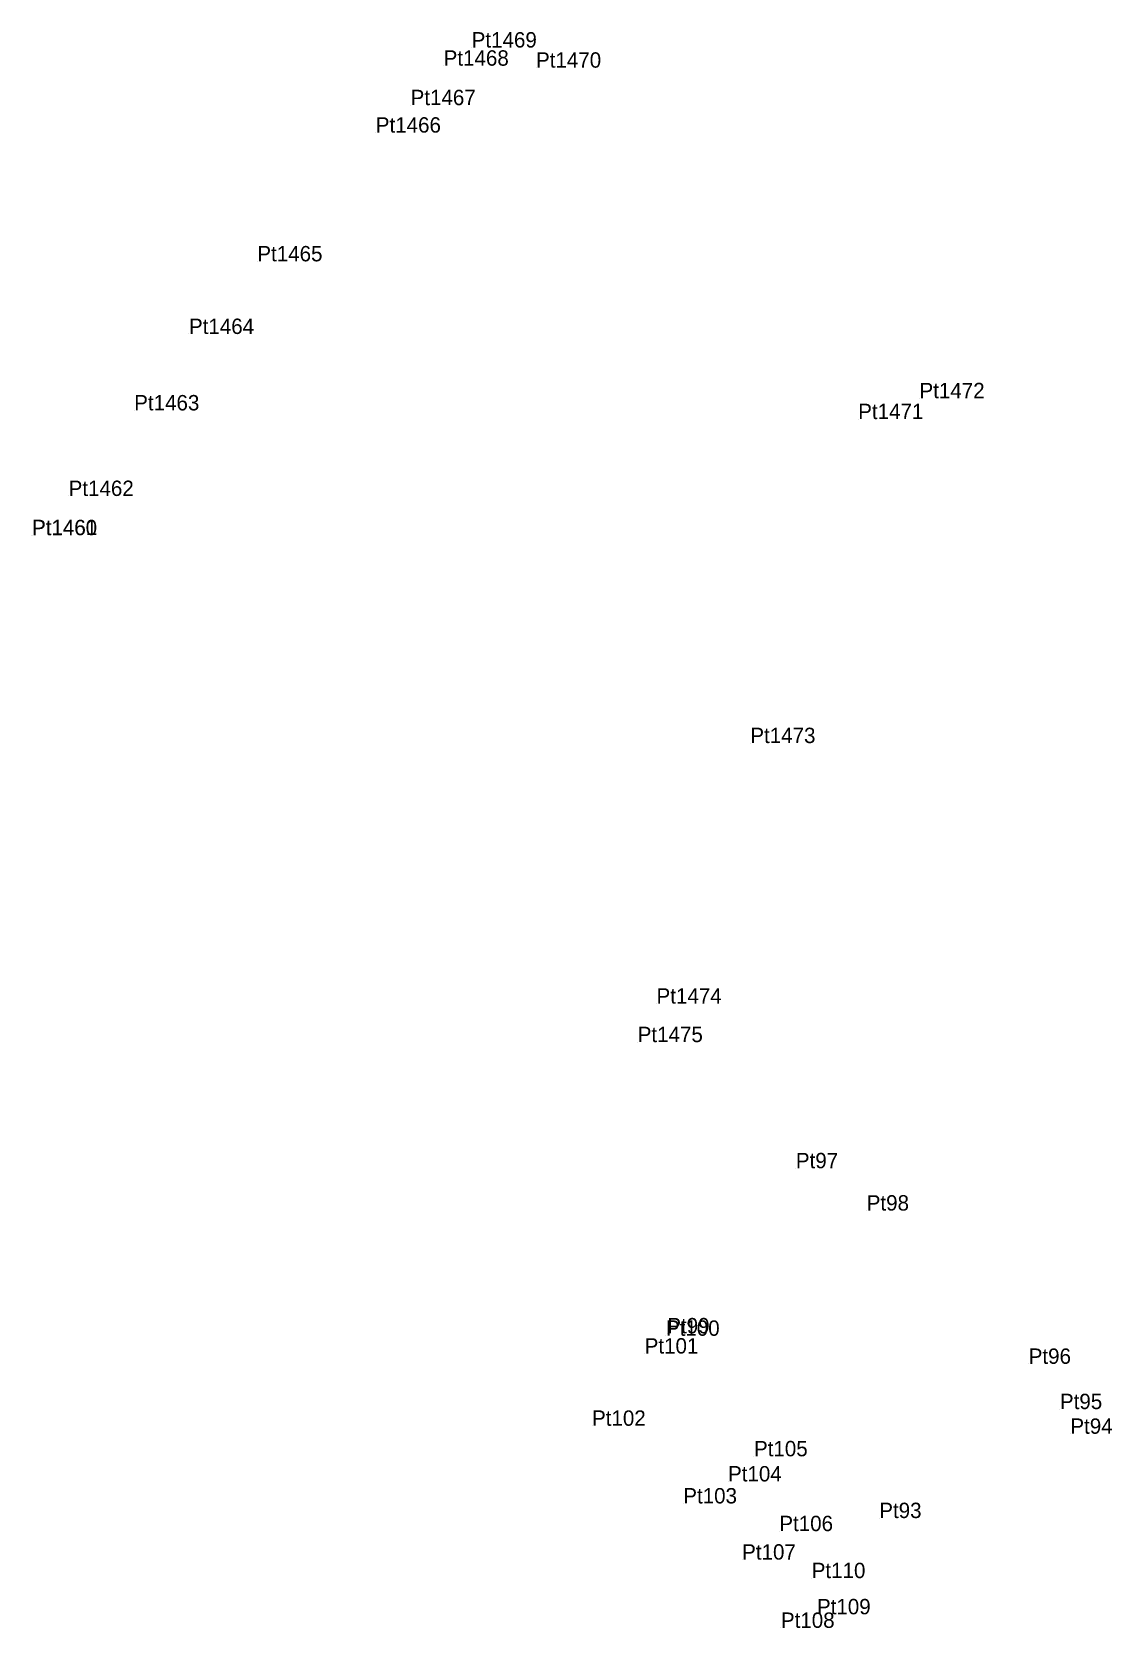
# Model space of a CAD drawing. Extents: x 0 to 667379, y 0 to 1854856.
# Drawn here: x 538520.7 to 538647.2, y 1837673.4 to 1837860.3 of the extents above; entities that cross this region are included whole.
import ezdxf

# ---------------------------------------------------------------- set-up
doc = ezdxf.new("R2010")
doc.units = 0
doc.layers.add('Level 12', color=7, linetype='Continuous')
doc.layers.add('Level 7', color=7, linetype='Continuous')

msp = doc.modelspace()

# ---------------------------------------------------------------- texts
at = {"layer": 'Level 12'}
for s, p in [('Pt1469', (538572.182, 1837858.48)), ('Pt1468', (538568.9, 1837856.353)), ('Pt1470', (538579.716, 1837856.121)), ('Pt1467', (538565.029, 1837851.733)), ('Pt1466', (538560.954, 1837848.516)), ('Pt1465', (538547.086, 1837833.444)), ('Pt1464', (538539.08, 1837824.937)), ('Pt1463', (538532.668, 1837815.991)), ('Pt1472', (538624.614, 1837817.416)), ('Pt1471', (538617.441, 1837814.97)), ('Pt1462', (538524.987, 1837805.969)), ('Pt1460', (538520.694, 1837801.378)), ('Pt1461', (538520.717, 1837801.383)), ('Pt1473', (538604.807, 1837777.035)), ('Pt1474', (538593.827, 1837746.528)), ('Pt1475', (538591.621, 1837742.017)), ('Pt97', (538610.143, 1837727.248)), ('Pt98', (538618.438, 1837722.296)), ('Pt100', (538594.928, 1837707.63)), ('Pt99', (538595.087, 1837707.917)), ('Pt101', (538592.436, 1837705.553)), ('Pt96', (538637.404, 1837704.345)), ('Pt95', (538641.06, 1837699.047)), ('Pt102', (538586.274, 1837697.094)), ('Pt94', (538642.284, 1837696.155)), ('Pt105', (538605.236, 1837693.522)), ('Pt104', (538602.198, 1837690.578)), ('Pt103', (538596.957, 1837688)), ('Pt93', (538619.906, 1837686.288)), ('Pt106', (538608.203, 1837684.756)), ('Pt107', (538603.851, 1837681.422)), ('Pt110', (538611.995, 1837679.255)), ('Pt109', (538612.609, 1837675.021)), ('Pt108', (538608.389, 1837673.432))]:
    msp.add_text(s, height=1.8, dxfattribs=at).set_placement(p)

# ---------------------------------------------------------------- linework, layer by layer
at = {"layer": 'Level 7'}
for p, q in [((538572.182, 1837858.48), (538572.182, 1837858.48)), ((538568.9, 1837856.353), (538568.9, 1837856.353)), ((538579.716, 1837856.121), (538579.716, 1837856.121)), ((538565.029, 1837851.733), (538565.029, 1837851.733)), ((538560.954, 1837848.516), (538560.954, 1837848.516)), ((538547.086, 1837833.444), (538547.086, 1837833.444)), ((538539.08, 1837824.937), (538539.08, 1837824.937)), ((538532.668, 1837815.991), (538532.668, 1837815.991)), ((538624.614, 1837817.416), (538624.614, 1837817.416)), ((538617.441, 1837814.97), (538617.441, 1837814.97)), ((538524.987, 1837805.969), (538524.987, 1837805.969)), ((538520.694, 1837801.378), (538520.694, 1837801.378)), ((538520.717, 1837801.383), (538520.717, 1837801.383)), ((538604.807, 1837777.035), (538604.807, 1837777.035)), ((538593.827, 1837746.528), (538593.827, 1837746.528)), ((538591.621, 1837742.017), (538591.621, 1837742.017)), ((538610.143, 1837727.248), (538610.143, 1837727.248)), ((538618.438, 1837722.296), (538618.438, 1837722.296)), ((538594.928, 1837707.63), (538594.928, 1837707.63)), ((538595.087, 1837707.917), (538595.087, 1837707.917)), ((538592.436, 1837705.553), (538592.436, 1837705.553)), ((538637.404, 1837704.345), (538637.404, 1837704.345)), ((538641.06, 1837699.047), (538641.06, 1837699.047)), ((538586.274, 1837697.094), (538586.274, 1837697.094)), ((538642.284, 1837696.155), (538642.284, 1837696.155)), ((538605.236, 1837693.522), (538605.236, 1837693.522)), ((538602.198, 1837690.578), (538602.198, 1837690.578)), ((538596.957, 1837688), (538596.957, 1837688)), ((538619.906, 1837686.288), (538619.906, 1837686.288)), ((538608.203, 1837684.756), (538608.203, 1837684.756)), ((538603.851, 1837681.422), (538603.851, 1837681.422)), ((538611.995, 1837679.255), (538611.995, 1837679.255)), ((538612.609, 1837675.021), (538612.609, 1837675.021)), ((538608.389, 1837673.432), (538608.389, 1837673.432))]:
    msp.add_line(p, q, dxfattribs=at)

msp.set_redraw_order([(e.dxf.handle, doc.entitydb.next_handle()) for e in msp.query("TEXT MTEXT ATTDEF DIMENSION ARC_DIMENSION")])  # texts and dimensions are drawn at this point

doc.saveas('drawing.dxf')
